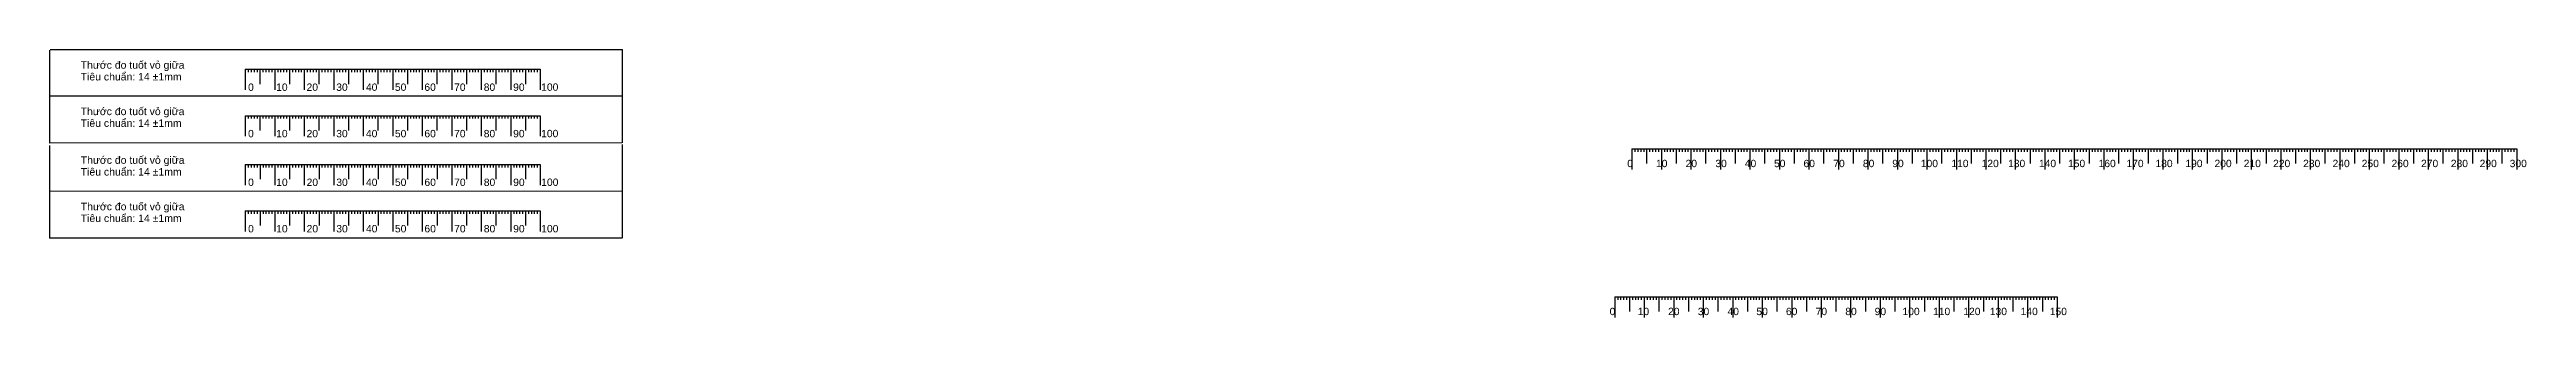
# Model space of a CAD drawing. Header units: millimetres. Extents: x 10828 to 12582, y 10200 to 11457.
# Drawn here: x 11406 to 12246, y 10200 to 10291 of the extents above; entities that cross this region are included whole.
import ezdxf

# ---------------------------------------------------------------- set-up
doc = ezdxf.new("R2010")
doc.units = ezdxf.units.MM
doc.styles.get("Standard").update_dxf_attribs({"font": 'arial.ttf'})

msp = doc.modelspace()

# ---------------------------------------------------------------- texts
at = {"color": 3}
for p in [(11416.32, 10284.84), (11416.32, 10269.09), (11416.34, 10252.57), (11416.34, 10236.82)]:
    msp.add_text('Thước đo tuốt vỏ giữa', height=2.5343, dxfattribs=at).set_placement(p)
at = {"color": 1}
for p in [(11416.32, 10280.86), (11416.32, 10265.12), (11416.34, 10248.59), (11416.34, 10232.84)]:
    msp.add_text('Tiêu chuẩn: 14 %%P1mm', height=2.5343, dxfattribs=at).set_placement(p)
for s, p in [('0', (11473.08, 10277.33)), ('10', (11482.6, 10277.33)), ('20', (11492.91, 10277.33)), ('30', (11502.97, 10277.33)), ('40', (11513.04, 10277.33)), ('50', (11522.86, 10277.33)), ('60', (11532.86, 10277.33)), ('70', (11542.93, 10277.33)), ('80', (11552.99, 10277.33)), ('90', (11562.95, 10277.33)), ('100', (11572.46, 10277.35)), ('0', (11473.08, 10261.58)), ('10', (11482.6, 10261.58)), ('20', (11492.91, 10261.58)), ('30', (11502.97, 10261.58)), ('40', (11513.04, 10261.58)), ('50', (11522.86, 10261.58)), ('60', (11532.86, 10261.58)), ('70', (11542.93, 10261.58)), ('80', (11552.99, 10261.58)), ('90', (11562.95, 10261.58)), ('100', (11572.46, 10261.6)), ('0', (11473.09, 10245.06)), ('10', (11482.62, 10245.06)), ('20', (11492.93, 10245.06)), ('30', (11502.99, 10245.06)), ('40', (11513.06, 10245.06)), ('50', (11522.87, 10245.06)), ('60', (11532.88, 10245.06)), ('70', (11542.95, 10245.06)), ('80', (11553.01, 10245.06)), ('90', (11562.97, 10245.06)), ('100', (11572.48, 10245.08)), ('0', (11473.09, 10229.31)), ('10', (11482.62, 10229.31)), ('20', (11492.93, 10229.31)), ('30', (11502.99, 10229.31)), ('40', (11513.06, 10229.31)), ('50', (11522.87, 10229.31)), ('60', (11532.88, 10229.31)), ('70', (11542.95, 10229.31)), ('80', (11553.01, 10229.31)), ('90', (11562.97, 10229.31)), ('100', (11572.48, 10229.33)), ('0', (11934.73, 10201.23)), ('10', (11944.26, 10201.23)), ('20', (11954.56, 10201.23)), ('30', (11964.63, 10201.23)), ('40', (11974.7, 10201.23)), ('50', (11984.51, 10201.23)), ('60', (11994.52, 10201.23)), ('70', (12004.59, 10201.23)), ('80', (12014.65, 10201.23)), ('90', (12024.61, 10201.23)), ('100', (12034.04, 10201.23)), ('110', (12044.4, 10201.23)), ('120', (12054.66, 10201.23)), ('130', (12063.64, 10201.23)), ('140', (12074.1, 10201.23)), ('150', (12083.97, 10201.23))]:
    msp.add_text(s, height=2.5).set_placement(p)
at = {"char_height": 2.5, "attachment_point": 1}
for s, insert in [('0', (11940.7, 10253.94)), ('10', (11950.46, 10253.94)), ('20', (11960.49, 10253.94)), ('30', (11970.6, 10253.94)), ('40', (11980.57, 10253.94)), ('50', (11990.48, 10253.94)), ('60', (12000.47, 10253.94)), ('70', (12010.58, 10253.94)), ('80', (12020.61, 10253.94)), ('90', (12030.58, 10253.94)), ('100', (12040.25, 10253.94)), ('110', (12050.61, 10253.94)), ('120', (12060.87, 10253.94)), ('130', (12069.84, 10253.94)), ('140', (12080.3, 10253.94)), ('150', (12090.17, 10253.94)), ('160', (12100.53, 10253.94)), ('170', (12109.97, 10253.94)), ('180', (12119.81, 10253.94)), ('190', (12129.95, 10253.94)), ('200', (12139.83, 10253.94)), ('210', (12149.74, 10253.94)), ('220', (12159.7, 10253.94)), ('230', (12169.88, 10253.94)), ('240', (12179.86, 10253.94)), ('250', (12189.75, 10253.94)), ('260', (12199.85, 10253.94)), ('270', (12209.87, 10253.94)), ('280', (12219.95, 10253.94)), ('290', (12229.74, 10253.94)), ('300', (12239.92, 10253.94))]:
    msp.add_mtext_dynamic_manual_height_columns(s, width=2.3531, gutter_width=12.5, heights=[0], dxfattribs=dict(at, insert=insert))

# ---------------------------------------------------------------- blocks, each defined once
blk = doc.blocks.new('*U2')
for p, q in [((-5, 3.5), (-5, -3.5)), ((-5, 3.5), (-4, 3.5)), ((-4, 3.5), (-4, 2.5)), ((-4, 3.5), (-3, 3.5)), ((-3, 3.5), (-3, 2.5)), ((-3, 3.5), (-2, 3.5)), ((-2, 3.5), (-2, 2.5)), ((-2, 3.5), (-1, 3.5)), ((-1, 3.5), (-1, 2.5)), ((-1, 3.5), (0, 3.5)), ((0, 3.5), (0, -1.5)), ((0, 3.5), (1, 3.5)), ((1, 3.5), (1, 2.5)), ((1, 3.5), (2, 3.5)), ((2, 3.5), (2, 2.5)), ((2, 3.5), (3, 3.5)), ((3, 3.5), (3, 2.5)), ((3, 3.5), (4, 3.5)), ((4, 3.5), (4, 2.5)), ((4, 3.5), (5, 3.5)), ((5, 3.5), (5, -3.5))]:
    blk.add_line(p, q)
blk = doc.blocks.new('*U3')
at = {"color": 0, "linetype": 'ByBlock', "lineweight": -2, "transparency": 16777216}
for p in [(0, 0), (10, 0), (20, 0), (30, 0), (40, 0), (50, 0), (60, 0), (70, 0), (80, 0), (90, 0), (100, 0), (110, 0), (120, 0), (130, 0), (140, 0), (150, 0), (160, 0), (170, 0), (180, 0), (190, 0), (200, 0), (210, 0), (220, 0), (230, 0), (240, 0), (250, 0), (260, 0), (270, 0), (280, 0), (290, 0)]:
    blk.add_blockref('*U2', p, dxfattribs=at)

# ---------------------------------------------------------------- linework, layer by layer
for p, q in [((11405.87, 10275.36), (11405.87, 10291.1)), ((11599.98, 10291.24), (11405.94, 10291.21)), ((11599.91, 10291.36), (11599.91, 10275.38)), ((11472.12, 10284.64), (11473.12, 10284.64)), ((11473.12, 10284.64), (11473.12, 10283.64)), ((11473.12, 10284.64), (11474.12, 10284.64)), ((11474.12, 10284.64), (11474.12, 10283.64)), ((11474.12, 10284.64), (11475.12, 10284.64)), ((11475.12, 10284.64), (11475.12, 10283.64)), ((11475.12, 10284.64), (11476.12, 10284.64)), ((11476.12, 10284.64), (11476.12, 10283.64)), ((11476.12, 10284.64), (11477.12, 10284.64)), ((11477.12, 10284.64), (11477.12, 10279.64)), ((11477.12, 10284.64), (11478.12, 10284.64)), ((11478.12, 10284.64), (11478.12, 10283.64)), ((11478.12, 10284.64), (11479.12, 10284.64)), ((11479.12, 10284.64), (11479.12, 10283.64)), ((11479.12, 10284.64), (11480.12, 10284.64)), ((11480.12, 10284.64), (11480.12, 10283.64)), ((11480.12, 10284.64), (11481.12, 10284.64)), ((11481.12, 10284.64), (11481.12, 10283.64)), ((11481.12, 10284.64), (11482.12, 10284.64)), ((11482.12, 10284.64), (11482.12, 10277.64)), ((11482.12, 10284.64), (11483.12, 10284.64)), ((11483.12, 10284.64), (11483.12, 10283.64)), ((11483.12, 10284.64), (11484.12, 10284.64)), ((11484.12, 10284.64), (11484.12, 10283.64)), ((11484.12, 10284.64), (11485.12, 10284.64)), ((11485.12, 10284.64), (11485.12, 10283.64)), ((11485.12, 10284.64), (11486.12, 10284.64)), ((11486.12, 10284.64), (11486.12, 10283.64)), ((11486.12, 10284.64), (11487.12, 10284.64)), ((11487.12, 10284.64), (11487.12, 10279.64)), ((11487.12, 10284.64), (11488.12, 10284.64)), ((11488.12, 10284.64), (11488.12, 10283.64)), ((11488.12, 10284.64), (11489.12, 10284.64)), ((11489.12, 10284.64), (11489.12, 10283.64)), ((11489.12, 10284.64), (11490.12, 10284.64)), ((11490.12, 10284.64), (11490.12, 10283.64)), ((11490.12, 10284.64), (11491.12, 10284.64)), ((11491.12, 10284.64), (11491.12, 10283.64)), ((11491.12, 10284.64), (11492.12, 10284.64)), ((11492.12, 10284.64), (11492.12, 10277.64)), ((11492.12, 10284.64), (11493.12, 10284.64)), ((11493.12, 10284.64), (11493.12, 10283.64)), ((11493.12, 10284.64), (11494.12, 10284.64)), ((11494.12, 10284.64), (11494.12, 10283.64)), ((11494.12, 10284.64), (11495.12, 10284.64)), ((11495.12, 10284.64), (11495.12, 10283.64)), ((11495.12, 10284.64), (11496.12, 10284.64)), ((11496.12, 10284.64), (11496.12, 10283.64)), ((11496.12, 10284.64), (11497.12, 10284.64)), ((11497.12, 10284.64), (11497.12, 10279.64)), ((11497.12, 10284.64), (11498.12, 10284.64)), ((11498.12, 10284.64), (11498.12, 10283.64)), ((11498.12, 10284.64), (11499.12, 10284.64)), ((11499.12, 10284.64), (11499.12, 10283.64)), ((11499.12, 10284.64), (11500.12, 10284.64)), ((11500.12, 10284.64), (11500.12, 10283.64)), ((11500.12, 10284.64), (11501.12, 10284.64)), ((11501.12, 10284.64), (11501.12, 10283.64)), ((11501.12, 10284.64), (11502.12, 10284.64)), ((11502.12, 10284.64), (11502.12, 10277.64)), ((11502.12, 10284.64), (11503.12, 10284.64)), ((11503.12, 10284.64), (11503.12, 10283.64)), ((11503.12, 10284.64), (11504.12, 10284.64)), ((11504.12, 10284.64), (11504.12, 10283.64)), ((11504.12, 10284.64), (11505.12, 10284.64)), ((11505.12, 10284.64), (11505.12, 10283.64)), ((11505.12, 10284.64), (11506.12, 10284.64)), ((11506.12, 10284.64), (11506.12, 10283.64)), ((11506.12, 10284.64), (11507.12, 10284.64)), ((11507.12, 10284.64), (11507.12, 10279.64)), ((11507.12, 10284.64), (11508.12, 10284.64)), ((11508.12, 10284.64), (11508.12, 10283.64)), ((11508.12, 10284.64), (11509.12, 10284.64)), ((11509.12, 10284.64), (11509.12, 10283.64)), ((11509.12, 10284.64), (11510.12, 10284.64)), ((11510.12, 10284.64), (11510.12, 10283.64)), ((11510.12, 10284.64), (11511.12, 10284.64)), ((11511.12, 10284.64), (11511.12, 10283.64)), ((11511.12, 10284.64), (11512.12, 10284.64)), ((11512.12, 10284.64), (11512.12, 10277.64)), ((11512.12, 10284.64), (11513.12, 10284.64)), ((11513.12, 10284.64), (11513.12, 10283.64)), ((11513.12, 10284.64), (11514.12, 10284.64)), ((11514.12, 10284.64), (11514.12, 10283.64)), ((11514.12, 10284.64), (11515.12, 10284.64)), ((11515.12, 10284.64), (11515.12, 10283.64)), ((11515.12, 10284.64), (11516.12, 10284.64)), ((11516.12, 10284.64), (11516.12, 10283.64)), ((11516.12, 10284.64), (11517.12, 10284.64)), ((11517.12, 10284.64), (11517.12, 10279.64)), ((11517.12, 10284.64), (11518.12, 10284.64)), ((11518.12, 10284.64), (11518.12, 10283.64)), ((11518.12, 10284.64), (11519.12, 10284.64)), ((11519.12, 10284.64), (11519.12, 10283.64)), ((11519.12, 10284.64), (11520.12, 10284.64)), ((11520.12, 10284.64), (11520.12, 10283.64)), ((11520.12, 10284.64), (11521.12, 10284.64)), ((11521.12, 10284.64), (11521.12, 10283.64)), ((11521.12, 10284.64), (11522.12, 10284.64)), ((11522.12, 10284.64), (11522.12, 10277.64)), ((11522.12, 10284.64), (11523.12, 10284.64)), ((11523.12, 10284.64), (11523.12, 10283.64)), ((11523.12, 10284.64), (11524.12, 10284.64)), ((11524.12, 10284.64), (11524.12, 10283.64)), ((11524.12, 10284.64), (11525.12, 10284.64)), ((11525.12, 10284.64), (11525.12, 10283.64)), ((11525.12, 10284.64), (11526.12, 10284.64)), ((11526.12, 10284.64), (11526.12, 10283.64)), ((11526.12, 10284.64), (11527.12, 10284.64)), ((11527.12, 10284.64), (11527.12, 10279.64)), ((11527.12, 10284.64), (11528.12, 10284.64)), ((11528.12, 10284.64), (11528.12, 10283.64)), ((11528.12, 10284.64), (11529.12, 10284.64)), ((11529.12, 10284.64), (11529.12, 10283.64)), ((11529.12, 10284.64), (11530.12, 10284.64)), ((11530.12, 10284.64), (11530.12, 10283.64)), ((11530.12, 10284.64), (11531.12, 10284.64)), ((11531.12, 10284.64), (11531.12, 10283.64)), ((11531.12, 10284.64), (11532.12, 10284.64)), ((11532.12, 10284.64), (11532.12, 10277.64)), ((11532.12, 10284.64), (11533.12, 10284.64)), ((11533.12, 10284.64), (11533.12, 10283.64)), ((11533.12, 10284.64), (11534.12, 10284.64)), ((11534.12, 10284.64), (11534.12, 10283.64)), ((11534.12, 10284.64), (11535.12, 10284.64)), ((11535.12, 10284.64), (11535.12, 10283.64)), ((11535.12, 10284.64), (11536.12, 10284.64)), ((11536.12, 10284.64), (11536.12, 10283.64)), ((11536.12, 10284.64), (11537.12, 10284.64)), ((11537.12, 10284.64), (11537.12, 10279.64)), ((11537.12, 10284.64), (11538.12, 10284.64)), ((11538.12, 10284.64), (11538.12, 10283.64)), ((11538.12, 10284.64), (11539.12, 10284.64)), ((11539.12, 10284.64), (11539.12, 10283.64)), ((11539.12, 10284.64), (11540.12, 10284.64)), ((11540.12, 10284.64), (11540.12, 10283.64)), ((11540.12, 10284.64), (11541.12, 10284.64)), ((11541.12, 10284.64), (11541.12, 10283.64)), ((11541.12, 10284.64), (11542.12, 10284.64)), ((11542.12, 10284.64), (11542.12, 10277.64)), ((11542.12, 10284.64), (11543.12, 10284.64)), ((11543.12, 10284.64), (11543.12, 10283.64)), ((11543.12, 10284.64), (11544.12, 10284.64)), ((11544.12, 10284.64), (11544.12, 10283.64)), ((11544.12, 10284.64), (11545.12, 10284.64)), ((11545.12, 10284.64), (11545.12, 10283.64)), ((11545.12, 10284.64), (11546.12, 10284.64)), ((11546.12, 10284.64), (11546.12, 10283.64)), ((11546.12, 10284.64), (11547.12, 10284.64)), ((11547.12, 10284.64), (11547.12, 10279.64)), ((11547.12, 10284.64), (11548.12, 10284.64)), ((11548.12, 10284.64), (11548.12, 10283.64)), ((11548.12, 10284.64), (11549.12, 10284.64)), ((11549.12, 10284.64), (11549.12, 10283.64)), ((11549.12, 10284.64), (11550.12, 10284.64)), ((11550.12, 10284.64), (11550.12, 10283.64)), ((11550.12, 10284.64), (11551.12, 10284.64)), ((11551.12, 10284.64), (11551.12, 10283.64)), ((11551.12, 10284.64), (11552.12, 10284.64)), ((11552.12, 10284.64), (11552.12, 10277.64)), ((11552.12, 10284.64), (11553.12, 10284.64)), ((11553.12, 10284.64), (11553.12, 10283.64)), ((11553.12, 10284.64), (11554.12, 10284.64)), ((11554.12, 10284.64), (11554.12, 10283.64)), ((11554.12, 10284.64), (11555.12, 10284.64)), ((11555.12, 10284.64), (11555.12, 10283.64)), ((11555.12, 10284.64), (11556.12, 10284.64)), ((11556.12, 10284.64), (11556.12, 10283.64)), ((11556.12, 10284.64), (11557.12, 10284.64)), ((11557.12, 10284.64), (11557.12, 10279.64)), ((11557.12, 10284.64), (11558.12, 10284.64)), ((11558.12, 10284.64), (11558.12, 10283.64)), ((11558.12, 10284.64), (11559.12, 10284.64)), ((11559.12, 10284.64), (11559.12, 10283.64)), ((11559.12, 10284.64), (11560.12, 10284.64)), ((11560.12, 10284.64), (11560.12, 10283.64)), ((11560.12, 10284.64), (11561.12, 10284.64)), ((11561.12, 10284.64), (11561.12, 10283.64)), ((11561.12, 10284.64), (11562.12, 10284.64)), ((11562.12, 10284.64), (11563.12, 10284.64)), ((11563.12, 10284.64), (11563.12, 10283.64)), ((11563.12, 10284.64), (11564.12, 10284.64)), ((11564.12, 10284.64), (11564.12, 10283.64)), ((11564.12, 10284.64), (11565.12, 10284.64)), ((11565.12, 10284.64), (11565.12, 10283.64)), ((11565.12, 10284.64), (11566.12, 10284.64)), ((11566.12, 10284.64), (11566.12, 10283.64)), ((11566.12, 10284.64), (11567.12, 10284.64)), ((11567.12, 10284.64), (11567.12, 10279.64)), ((11567.12, 10284.64), (11568.12, 10284.64)), ((11568.12, 10284.64), (11568.12, 10283.64)), ((11568.12, 10284.64), (11569.12, 10284.64)), ((11569.12, 10284.64), (11569.12, 10283.64)), ((11569.12, 10284.64), (11570.12, 10284.64)), ((11570.12, 10284.64), (11570.12, 10283.64)), ((11570.12, 10284.64), (11571.12, 10284.64)), ((11571.12, 10284.64), (11571.12, 10283.64)), ((11571.12, 10284.64), (11572.12, 10284.64)), ((11572.12, 10284.64), (11572.12, 10277.64)), ((11599.91, 10275.51), (11405.87, 10275.48)), ((11405.87, 10259.61), (11405.87, 10275.36)), ((11599.91, 10275.61), (11599.91, 10259.64)), ((11472.12, 10268.9), (11473.12, 10268.9)), ((11473.12, 10268.9), (11473.12, 10267.9)), ((11473.12, 10268.9), (11474.12, 10268.9)), ((11474.12, 10268.9), (11474.12, 10267.9)), ((11474.12, 10268.9), (11475.12, 10268.9)), ((11475.12, 10268.9), (11475.12, 10267.9)), ((11475.12, 10268.9), (11476.12, 10268.9)), ((11476.12, 10268.9), (11476.12, 10267.9)), ((11476.12, 10268.9), (11477.12, 10268.9)), ((11477.12, 10268.9), (11477.12, 10263.9)), ((11477.12, 10268.9), (11478.12, 10268.9)), ((11478.12, 10268.9), (11478.12, 10267.9)), ((11478.12, 10268.9), (11479.12, 10268.9)), ((11479.12, 10268.9), (11479.12, 10267.9)), ((11479.12, 10268.9), (11480.12, 10268.9)), ((11480.12, 10268.9), (11480.12, 10267.9)), ((11480.12, 10268.9), (11481.12, 10268.9)), ((11481.12, 10268.9), (11481.12, 10267.9)), ((11481.12, 10268.9), (11482.12, 10268.9)), ((11482.12, 10268.9), (11482.12, 10261.9)), ((11482.12, 10268.9), (11483.12, 10268.9)), ((11483.12, 10268.9), (11483.12, 10267.9)), ((11483.12, 10268.9), (11484.12, 10268.9)), ((11484.12, 10268.9), (11484.12, 10267.9)), ((11484.12, 10268.9), (11485.12, 10268.9)), ((11485.12, 10268.9), (11485.12, 10267.9)), ((11485.12, 10268.9), (11486.12, 10268.9)), ((11486.12, 10268.9), (11486.12, 10267.9)), ((11486.12, 10268.9), (11487.12, 10268.9)), ((11487.12, 10268.9), (11487.12, 10263.9)), ((11487.12, 10268.9), (11488.12, 10268.9)), ((11488.12, 10268.9), (11488.12, 10267.9)), ((11488.12, 10268.9), (11489.12, 10268.9)), ((11489.12, 10268.9), (11489.12, 10267.9)), ((11489.12, 10268.9), (11490.12, 10268.9)), ((11490.12, 10268.9), (11490.12, 10267.9)), ((11490.12, 10268.9), (11491.12, 10268.9)), ((11491.12, 10268.9), (11491.12, 10267.9)), ((11491.12, 10268.9), (11492.12, 10268.9)), ((11492.12, 10268.9), (11492.12, 10261.9)), ((11492.12, 10268.9), (11493.12, 10268.9)), ((11493.12, 10268.9), (11493.12, 10267.9)), ((11493.12, 10268.9), (11494.12, 10268.9)), ((11494.12, 10268.9), (11494.12, 10267.9)), ((11494.12, 10268.9), (11495.12, 10268.9)), ((11495.12, 10268.9), (11495.12, 10267.9)), ((11495.12, 10268.9), (11496.12, 10268.9)), ((11496.12, 10268.9), (11496.12, 10267.9)), ((11496.12, 10268.9), (11497.12, 10268.9)), ((11497.12, 10268.9), (11497.12, 10263.9)), ((11497.12, 10268.9), (11498.12, 10268.9)), ((11498.12, 10268.9), (11498.12, 10267.9)), ((11498.12, 10268.9), (11499.12, 10268.9)), ((11499.12, 10268.9), (11499.12, 10267.9)), ((11499.12, 10268.9), (11500.12, 10268.9)), ((11500.12, 10268.9), (11500.12, 10267.9)), ((11500.12, 10268.9), (11501.12, 10268.9)), ((11501.12, 10268.9), (11501.12, 10267.9)), ((11501.12, 10268.9), (11502.12, 10268.9)), ((11502.12, 10268.9), (11502.12, 10261.9)), ((11502.12, 10268.9), (11503.12, 10268.9)), ((11503.12, 10268.9), (11503.12, 10267.9)), ((11503.12, 10268.9), (11504.12, 10268.9)), ((11504.12, 10268.9), (11504.12, 10267.9)), ((11504.12, 10268.9), (11505.12, 10268.9)), ((11505.12, 10268.9), (11505.12, 10267.9)), ((11505.12, 10268.9), (11506.12, 10268.9)), ((11506.12, 10268.9), (11506.12, 10267.9)), ((11506.12, 10268.9), (11507.12, 10268.9)), ((11507.12, 10268.9), (11507.12, 10263.9)), ((11507.12, 10268.9), (11508.12, 10268.9)), ((11508.12, 10268.9), (11508.12, 10267.9)), ((11508.12, 10268.9), (11509.12, 10268.9)), ((11509.12, 10268.9), (11509.12, 10267.9)), ((11509.12, 10268.9), (11510.12, 10268.9)), ((11510.12, 10268.9), (11510.12, 10267.9)), ((11510.12, 10268.9), (11511.12, 10268.9)), ((11511.12, 10268.9), (11511.12, 10267.9)), ((11511.12, 10268.9), (11512.12, 10268.9)), ((11512.12, 10268.9), (11512.12, 10261.9)), ((11512.12, 10268.9), (11513.12, 10268.9)), ((11513.12, 10268.9), (11513.12, 10267.9)), ((11513.12, 10268.9), (11514.12, 10268.9)), ((11514.12, 10268.9), (11514.12, 10267.9)), ((11514.12, 10268.9), (11515.12, 10268.9)), ((11515.12, 10268.9), (11515.12, 10267.9)), ((11515.12, 10268.9), (11516.12, 10268.9)), ((11516.12, 10268.9), (11516.12, 10267.9)), ((11516.12, 10268.9), (11517.12, 10268.9)), ((11517.12, 10268.9), (11517.12, 10263.9)), ((11517.12, 10268.9), (11518.12, 10268.9)), ((11518.12, 10268.9), (11518.12, 10267.9)), ((11518.12, 10268.9), (11519.12, 10268.9)), ((11519.12, 10268.9), (11519.12, 10267.9)), ((11519.12, 10268.9), (11520.12, 10268.9)), ((11520.12, 10268.9), (11520.12, 10267.9)), ((11520.12, 10268.9), (11521.12, 10268.9)), ((11521.12, 10268.9), (11521.12, 10267.9)), ((11521.12, 10268.9), (11522.12, 10268.9)), ((11522.12, 10268.9), (11522.12, 10261.9)), ((11522.12, 10268.9), (11523.12, 10268.9)), ((11523.12, 10268.9), (11523.12, 10267.9)), ((11523.12, 10268.9), (11524.12, 10268.9)), ((11524.12, 10268.9), (11524.12, 10267.9)), ((11524.12, 10268.9), (11525.12, 10268.9)), ((11525.12, 10268.9), (11525.12, 10267.9)), ((11525.12, 10268.9), (11526.12, 10268.9)), ((11526.12, 10268.9), (11526.12, 10267.9)), ((11526.12, 10268.9), (11527.12, 10268.9)), ((11527.12, 10268.9), (11527.12, 10263.9)), ((11527.12, 10268.9), (11528.12, 10268.9)), ((11528.12, 10268.9), (11528.12, 10267.9)), ((11528.12, 10268.9), (11529.12, 10268.9)), ((11529.12, 10268.9), (11529.12, 10267.9)), ((11529.12, 10268.9), (11530.12, 10268.9)), ((11530.12, 10268.9), (11530.12, 10267.9)), ((11530.12, 10268.9), (11531.12, 10268.9)), ((11531.12, 10268.9), (11531.12, 10267.9)), ((11531.12, 10268.9), (11532.12, 10268.9)), ((11532.12, 10268.9), (11532.12, 10261.9)), ((11532.12, 10268.9), (11533.12, 10268.9)), ((11533.12, 10268.9), (11533.12, 10267.9)), ((11533.12, 10268.9), (11534.12, 10268.9)), ((11534.12, 10268.9), (11534.12, 10267.9)), ((11534.12, 10268.9), (11535.12, 10268.9)), ((11535.12, 10268.9), (11535.12, 10267.9)), ((11535.12, 10268.9), (11536.12, 10268.9)), ((11536.12, 10268.9), (11536.12, 10267.9)), ((11536.12, 10268.9), (11537.12, 10268.9)), ((11537.12, 10268.9), (11537.12, 10263.9)), ((11537.12, 10268.9), (11538.12, 10268.9)), ((11538.12, 10268.9), (11538.12, 10267.9)), ((11538.12, 10268.9), (11539.12, 10268.9)), ((11539.12, 10268.9), (11539.12, 10267.9)), ((11539.12, 10268.9), (11540.12, 10268.9)), ((11540.12, 10268.9), (11540.12, 10267.9)), ((11540.12, 10268.9), (11541.12, 10268.9)), ((11541.12, 10268.9), (11541.12, 10267.9)), ((11541.12, 10268.9), (11542.12, 10268.9)), ((11542.12, 10268.9), (11542.12, 10261.9)), ((11542.12, 10268.9), (11543.12, 10268.9)), ((11543.12, 10268.9), (11543.12, 10267.9)), ((11543.12, 10268.9), (11544.12, 10268.9)), ((11544.12, 10268.9), (11544.12, 10267.9)), ((11544.12, 10268.9), (11545.12, 10268.9)), ((11545.12, 10268.9), (11545.12, 10267.9)), ((11545.12, 10268.9), (11546.12, 10268.9)), ((11546.12, 10268.9), (11546.12, 10267.9)), ((11546.12, 10268.9), (11547.12, 10268.9)), ((11547.12, 10268.9), (11547.12, 10263.9)), ((11547.12, 10268.9), (11548.12, 10268.9)), ((11548.12, 10268.9), (11548.12, 10267.9)), ((11548.12, 10268.9), (11549.12, 10268.9)), ((11549.12, 10268.9), (11549.12, 10267.9)), ((11549.12, 10268.9), (11550.12, 10268.9)), ((11550.12, 10268.9), (11550.12, 10267.9)), ((11550.12, 10268.9), (11551.12, 10268.9)), ((11551.12, 10268.9), (11551.12, 10267.9)), ((11551.12, 10268.9), (11552.12, 10268.9)), ((11552.12, 10268.9), (11552.12, 10261.9)), ((11552.12, 10268.9), (11553.12, 10268.9)), ((11553.12, 10268.9), (11553.12, 10267.9)), ((11553.12, 10268.9), (11554.12, 10268.9)), ((11554.12, 10268.9), (11554.12, 10267.9)), ((11554.12, 10268.9), (11555.12, 10268.9)), ((11555.12, 10268.9), (11555.12, 10267.9)), ((11555.12, 10268.9), (11556.12, 10268.9)), ((11556.12, 10268.9), (11556.12, 10267.9)), ((11556.12, 10268.9), (11557.12, 10268.9)), ((11557.12, 10268.9), (11557.12, 10263.9)), ((11557.12, 10268.9), (11558.12, 10268.9)), ((11558.12, 10268.9), (11558.12, 10267.9)), ((11558.12, 10268.9), (11559.12, 10268.9)), ((11559.12, 10268.9), (11559.12, 10267.9)), ((11559.12, 10268.9), (11560.12, 10268.9)), ((11560.12, 10268.9), (11560.12, 10267.9)), ((11560.12, 10268.9), (11561.12, 10268.9)), ((11561.12, 10268.9), (11561.12, 10267.9)), ((11561.12, 10268.9), (11562.12, 10268.9)), ((11562.12, 10268.9), (11563.12, 10268.9)), ((11563.12, 10268.9), (11563.12, 10267.9)), ((11563.12, 10268.9), (11564.12, 10268.9)), ((11564.12, 10268.9), (11564.12, 10267.9)), ((11564.12, 10268.9), (11565.12, 10268.9)), ((11565.12, 10268.9), (11565.12, 10267.9)), ((11565.12, 10268.9), (11566.12, 10268.9)), ((11566.12, 10268.9), (11566.12, 10267.9)), ((11566.12, 10268.9), (11567.12, 10268.9)), ((11567.12, 10268.9), (11567.12, 10263.9)), ((11567.12, 10268.9), (11568.12, 10268.9)), ((11568.12, 10268.9), (11568.12, 10267.9)), ((11568.12, 10268.9), (11569.12, 10268.9)), ((11569.12, 10268.9), (11569.12, 10267.9)), ((11569.12, 10268.9), (11570.12, 10268.9)), ((11570.12, 10268.9), (11570.12, 10267.9)), ((11570.12, 10268.9), (11571.12, 10268.9)), ((11571.12, 10268.9), (11571.12, 10267.9)), ((11571.12, 10268.9), (11572.12, 10268.9)), ((11572.12, 10268.9), (11572.12, 10261.9)), ((11599.8, 10259.65), (11405.76, 10259.63)), ((11405.88, 10243.08), (11405.88, 10258.83)), ((11599.93, 10259.08), (11599.93, 10243.11)), ((11472.14, 10252.37), (11473.14, 10252.37)), ((11473.14, 10252.37), (11473.14, 10251.37)), ((11473.14, 10252.37), (11474.14, 10252.37)), ((11474.14, 10252.37), (11474.14, 10251.37)), ((11474.14, 10252.37), (11475.14, 10252.37)), ((11475.14, 10252.37), (11475.14, 10251.37)), ((11475.14, 10252.37), (11476.14, 10252.37)), ((11476.14, 10252.37), (11476.14, 10251.37)), ((11476.14, 10252.37), (11477.14, 10252.37)), ((11477.14, 10252.37), (11477.14, 10247.37)), ((11477.14, 10252.37), (11478.14, 10252.37)), ((11478.14, 10252.37), (11478.14, 10251.37)), ((11478.14, 10252.37), (11479.14, 10252.37)), ((11479.14, 10252.37), (11479.14, 10251.37)), ((11479.14, 10252.37), (11480.14, 10252.37)), ((11480.14, 10252.37), (11480.14, 10251.37)), ((11480.14, 10252.37), (11481.14, 10252.37)), ((11481.14, 10252.37), (11481.14, 10251.37)), ((11481.14, 10252.37), (11482.14, 10252.37)), ((11482.14, 10252.37), (11482.14, 10245.37)), ((11482.14, 10252.37), (11483.14, 10252.37)), ((11483.14, 10252.37), (11483.14, 10251.37)), ((11483.14, 10252.37), (11484.14, 10252.37)), ((11484.14, 10252.37), (11484.14, 10251.37)), ((11484.14, 10252.37), (11485.14, 10252.37)), ((11485.14, 10252.37), (11485.14, 10251.37)), ((11485.14, 10252.37), (11486.14, 10252.37)), ((11486.14, 10252.37), (11486.14, 10251.37)), ((11486.14, 10252.37), (11487.14, 10252.37)), ((11487.14, 10252.37), (11487.14, 10247.37)), ((11487.14, 10252.37), (11488.14, 10252.37)), ((11488.14, 10252.37), (11488.14, 10251.37)), ((11488.14, 10252.37), (11489.14, 10252.37)), ((11489.14, 10252.37), (11489.14, 10251.37)), ((11489.14, 10252.37), (11490.14, 10252.37)), ((11490.14, 10252.37), (11490.14, 10251.37)), ((11490.14, 10252.37), (11491.14, 10252.37)), ((11491.14, 10252.37), (11491.14, 10251.37)), ((11491.14, 10252.37), (11492.14, 10252.37)), ((11492.14, 10252.37), (11492.14, 10245.37)), ((11492.14, 10252.37), (11493.14, 10252.37)), ((11493.14, 10252.37), (11493.14, 10251.37)), ((11493.14, 10252.37), (11494.14, 10252.37)), ((11494.14, 10252.37), (11494.14, 10251.37)), ((11494.14, 10252.37), (11495.14, 10252.37)), ((11495.14, 10252.37), (11495.14, 10251.37)), ((11495.14, 10252.37), (11496.14, 10252.37)), ((11496.14, 10252.37), (11496.14, 10251.37)), ((11496.14, 10252.37), (11497.14, 10252.37)), ((11497.14, 10252.37), (11497.14, 10247.37)), ((11497.14, 10252.37), (11498.14, 10252.37)), ((11498.14, 10252.37), (11498.14, 10251.37)), ((11498.14, 10252.37), (11499.14, 10252.37)), ((11499.14, 10252.37), (11499.14, 10251.37)), ((11499.14, 10252.37), (11500.14, 10252.37)), ((11500.14, 10252.37), (11500.14, 10251.37)), ((11500.14, 10252.37), (11501.14, 10252.37)), ((11501.14, 10252.37), (11501.14, 10251.37)), ((11501.14, 10252.37), (11502.14, 10252.37)), ((11502.14, 10252.37), (11502.14, 10245.37)), ((11502.14, 10252.37), (11503.14, 10252.37)), ((11503.14, 10252.37), (11503.14, 10251.37)), ((11503.14, 10252.37), (11504.14, 10252.37)), ((11504.14, 10252.37), (11504.14, 10251.37)), ((11504.14, 10252.37), (11505.14, 10252.37)), ((11505.14, 10252.37), (11505.14, 10251.37)), ((11505.14, 10252.37), (11506.14, 10252.37)), ((11506.14, 10252.37), (11506.14, 10251.37)), ((11506.14, 10252.37), (11507.14, 10252.37)), ((11507.14, 10252.37), (11507.14, 10247.37)), ((11507.14, 10252.37), (11508.14, 10252.37)), ((11508.14, 10252.37), (11508.14, 10251.37)), ((11508.14, 10252.37), (11509.14, 10252.37)), ((11509.14, 10252.37), (11509.14, 10251.37)), ((11509.14, 10252.37), (11510.14, 10252.37)), ((11510.14, 10252.37), (11510.14, 10251.37)), ((11510.14, 10252.37), (11511.14, 10252.37)), ((11511.14, 10252.37), (11511.14, 10251.37)), ((11511.14, 10252.37), (11512.14, 10252.37)), ((11512.14, 10252.37), (11512.14, 10245.37)), ((11512.14, 10252.37), (11513.14, 10252.37)), ((11513.14, 10252.37), (11513.14, 10251.37)), ((11513.14, 10252.37), (11514.14, 10252.37)), ((11514.14, 10252.37), (11514.14, 10251.37)), ((11514.14, 10252.37), (11515.14, 10252.37)), ((11515.14, 10252.37), (11515.14, 10251.37)), ((11515.14, 10252.37), (11516.14, 10252.37)), ((11516.14, 10252.37), (11516.14, 10251.37)), ((11516.14, 10252.37), (11517.14, 10252.37)), ((11517.14, 10252.37), (11517.14, 10247.37)), ((11517.14, 10252.37), (11518.14, 10252.37)), ((11518.14, 10252.37), (11518.14, 10251.37)), ((11518.14, 10252.37), (11519.14, 10252.37)), ((11519.14, 10252.37), (11519.14, 10251.37)), ((11519.14, 10252.37), (11520.14, 10252.37)), ((11520.14, 10252.37), (11520.14, 10251.37)), ((11520.14, 10252.37), (11521.14, 10252.37)), ((11521.14, 10252.37), (11521.14, 10251.37)), ((11521.14, 10252.37), (11522.14, 10252.37)), ((11522.14, 10252.37), (11522.14, 10245.37)), ((11522.14, 10252.37), (11523.14, 10252.37)), ((11523.14, 10252.37), (11523.14, 10251.37)), ((11523.14, 10252.37), (11524.14, 10252.37)), ((11524.14, 10252.37), (11524.14, 10251.37)), ((11524.14, 10252.37), (11525.14, 10252.37)), ((11525.14, 10252.37), (11525.14, 10251.37)), ((11525.14, 10252.37), (11526.14, 10252.37)), ((11526.14, 10252.37), (11526.14, 10251.37)), ((11526.14, 10252.37), (11527.14, 10252.37)), ((11527.14, 10252.37), (11527.14, 10247.37)), ((11527.14, 10252.37), (11528.14, 10252.37)), ((11528.14, 10252.37), (11528.14, 10251.37)), ((11528.14, 10252.37), (11529.14, 10252.37)), ((11529.14, 10252.37), (11529.14, 10251.37)), ((11529.14, 10252.37), (11530.14, 10252.37)), ((11530.14, 10252.37), (11530.14, 10251.37)), ((11530.14, 10252.37), (11531.14, 10252.37)), ((11531.14, 10252.37), (11531.14, 10251.37)), ((11531.14, 10252.37), (11532.14, 10252.37)), ((11532.14, 10252.37), (11532.14, 10245.37)), ((11532.14, 10252.37), (11533.14, 10252.37)), ((11533.14, 10252.37), (11533.14, 10251.37)), ((11533.14, 10252.37), (11534.14, 10252.37)), ((11534.14, 10252.37), (11534.14, 10251.37)), ((11534.14, 10252.37), (11535.14, 10252.37)), ((11535.14, 10252.37), (11535.14, 10251.37)), ((11535.14, 10252.37), (11536.14, 10252.37)), ((11536.14, 10252.37), (11536.14, 10251.37)), ((11536.14, 10252.37), (11537.14, 10252.37)), ((11537.14, 10252.37), (11537.14, 10247.37)), ((11537.14, 10252.37), (11538.14, 10252.37)), ((11538.14, 10252.37), (11538.14, 10251.37)), ((11538.14, 10252.37), (11539.14, 10252.37)), ((11539.14, 10252.37), (11539.14, 10251.37)), ((11539.14, 10252.37), (11540.14, 10252.37)), ((11540.14, 10252.37), (11540.14, 10251.37)), ((11540.14, 10252.37), (11541.14, 10252.37)), ((11541.14, 10252.37), (11541.14, 10251.37)), ((11541.14, 10252.37), (11542.14, 10252.37)), ((11542.14, 10252.37), (11542.14, 10245.37)), ((11542.14, 10252.37), (11543.14, 10252.37)), ((11543.14, 10252.37), (11543.14, 10251.37)), ((11543.14, 10252.37), (11544.14, 10252.37)), ((11544.14, 10252.37), (11544.14, 10251.37)), ((11544.14, 10252.37), (11545.14, 10252.37)), ((11545.14, 10252.37), (11545.14, 10251.37)), ((11545.14, 10252.37), (11546.14, 10252.37)), ((11546.14, 10252.37), (11546.14, 10251.37)), ((11546.14, 10252.37), (11547.14, 10252.37)), ((11547.14, 10252.37), (11547.14, 10247.37)), ((11547.14, 10252.37), (11548.14, 10252.37)), ((11548.14, 10252.37), (11548.14, 10251.37)), ((11548.14, 10252.37), (11549.14, 10252.37)), ((11549.14, 10252.37), (11549.14, 10251.37)), ((11549.14, 10252.37), (11550.14, 10252.37)), ((11550.14, 10252.37), (11550.14, 10251.37)), ((11550.14, 10252.37), (11551.14, 10252.37)), ((11551.14, 10252.37), (11551.14, 10251.37)), ((11551.14, 10252.37), (11552.14, 10252.37)), ((11552.14, 10252.37), (11552.14, 10245.37)), ((11552.14, 10252.37), (11553.14, 10252.37)), ((11553.14, 10252.37), (11553.14, 10251.37)), ((11553.14, 10252.37), (11554.14, 10252.37)), ((11554.14, 10252.37), (11554.14, 10251.37)), ((11554.14, 10252.37), (11555.14, 10252.37)), ((11555.14, 10252.37), (11555.14, 10251.37)), ((11555.14, 10252.37), (11556.14, 10252.37)), ((11556.14, 10252.37), (11556.14, 10251.37)), ((11556.14, 10252.37), (11557.14, 10252.37)), ((11557.14, 10252.37), (11557.14, 10247.37)), ((11557.14, 10252.37), (11558.14, 10252.37)), ((11558.14, 10252.37), (11558.14, 10251.37)), ((11558.14, 10252.37), (11559.14, 10252.37)), ((11559.14, 10252.37), (11559.14, 10251.37)), ((11559.14, 10252.37), (11560.14, 10252.37)), ((11560.14, 10252.37), (11560.14, 10251.37)), ((11560.14, 10252.37), (11561.14, 10252.37)), ((11561.14, 10252.37), (11561.14, 10251.37)), ((11561.14, 10252.37), (11562.14, 10252.37)), ((11562.14, 10252.37), (11563.14, 10252.37)), ((11563.14, 10252.37), (11563.14, 10251.37)), ((11563.14, 10252.37), (11564.14, 10252.37)), ((11564.14, 10252.37), (11564.14, 10251.37)), ((11564.14, 10252.37), (11565.14, 10252.37)), ((11565.14, 10252.37), (11565.14, 10251.37)), ((11565.14, 10252.37), (11566.14, 10252.37)), ((11566.14, 10252.37), (11566.14, 10251.37)), ((11566.14, 10252.37), (11567.14, 10252.37)), ((11567.14, 10252.37), (11567.14, 10247.37)), ((11567.14, 10252.37), (11568.14, 10252.37)), ((11568.14, 10252.37), (11568.14, 10251.37)), ((11568.14, 10252.37), (11569.14, 10252.37)), ((11569.14, 10252.37), (11569.14, 10251.37)), ((11569.14, 10252.37), (11570.14, 10252.37)), ((11570.14, 10252.37), (11570.14, 10251.37)), ((11570.14, 10252.37), (11571.14, 10252.37)), ((11571.14, 10252.37), (11571.14, 10251.37)), ((11571.14, 10252.37), (11572.14, 10252.37)), ((11572.14, 10252.37), (11572.14, 10245.37)), ((11599.93, 10243.24), (11405.88, 10243.21)), ((11405.88, 10227.33), (11405.88, 10243.08)), ((11599.93, 10243.34), (11599.93, 10227.36)), ((11472.14, 10236.62), (11473.14, 10236.62)), ((11473.14, 10236.62), (11473.14, 10235.62)), ((11473.14, 10236.62), (11474.14, 10236.62)), ((11474.14, 10236.62), (11474.14, 10235.62)), ((11474.14, 10236.62), (11475.14, 10236.62)), ((11475.14, 10236.62), (11475.14, 10235.62)), ((11475.14, 10236.62), (11476.14, 10236.62)), ((11476.14, 10236.62), (11476.14, 10235.62)), ((11476.14, 10236.62), (11477.14, 10236.62)), ((11477.14, 10236.62), (11477.14, 10231.62)), ((11477.14, 10236.62), (11478.14, 10236.62)), ((11478.14, 10236.62), (11478.14, 10235.62)), ((11478.14, 10236.62), (11479.14, 10236.62)), ((11479.14, 10236.62), (11479.14, 10235.62)), ((11479.14, 10236.62), (11480.14, 10236.62)), ((11480.14, 10236.62), (11480.14, 10235.62)), ((11480.14, 10236.62), (11481.14, 10236.62)), ((11481.14, 10236.62), (11481.14, 10235.62)), ((11481.14, 10236.62), (11482.14, 10236.62)), ((11482.14, 10236.62), (11482.14, 10229.62)), ((11482.14, 10236.62), (11483.14, 10236.62)), ((11483.14, 10236.62), (11483.14, 10235.62)), ((11483.14, 10236.62), (11484.14, 10236.62)), ((11484.14, 10236.62), (11484.14, 10235.62)), ((11484.14, 10236.62), (11485.14, 10236.62)), ((11485.14, 10236.62), (11485.14, 10235.62)), ((11485.14, 10236.62), (11486.14, 10236.62)), ((11486.14, 10236.62), (11486.14, 10235.62)), ((11486.14, 10236.62), (11487.14, 10236.62)), ((11487.14, 10236.62), (11487.14, 10231.62)), ((11487.14, 10236.62), (11488.14, 10236.62)), ((11488.14, 10236.62), (11488.14, 10235.62)), ((11488.14, 10236.62), (11489.14, 10236.62)), ((11489.14, 10236.62), (11489.14, 10235.62)), ((11489.14, 10236.62), (11490.14, 10236.62)), ((11490.14, 10236.62), (11490.14, 10235.62)), ((11490.14, 10236.62), (11491.14, 10236.62)), ((11491.14, 10236.62), (11491.14, 10235.62)), ((11491.14, 10236.62), (11492.14, 10236.62)), ((11492.14, 10236.62), (11492.14, 10229.62)), ((11492.14, 10236.62), (11493.14, 10236.62)), ((11493.14, 10236.62), (11493.14, 10235.62)), ((11493.14, 10236.62), (11494.14, 10236.62)), ((11494.14, 10236.62), (11494.14, 10235.62)), ((11494.14, 10236.62), (11495.14, 10236.62)), ((11495.14, 10236.62), (11495.14, 10235.62)), ((11495.14, 10236.62), (11496.14, 10236.62)), ((11496.14, 10236.62), (11496.14, 10235.62)), ((11496.14, 10236.62), (11497.14, 10236.62)), ((11497.14, 10236.62), (11497.14, 10231.62)), ((11497.14, 10236.62), (11498.14, 10236.62)), ((11498.14, 10236.62), (11498.14, 10235.62)), ((11498.14, 10236.62), (11499.14, 10236.62)), ((11499.14, 10236.62), (11499.14, 10235.62)), ((11499.14, 10236.62), (11500.14, 10236.62)), ((11500.14, 10236.62), (11500.14, 10235.62)), ((11500.14, 10236.62), (11501.14, 10236.62)), ((11501.14, 10236.62), (11501.14, 10235.62)), ((11501.14, 10236.62), (11502.14, 10236.62)), ((11502.14, 10236.62), (11502.14, 10229.62)), ((11502.14, 10236.62), (11503.14, 10236.62)), ((11503.14, 10236.62), (11503.14, 10235.62)), ((11503.14, 10236.62), (11504.14, 10236.62)), ((11504.14, 10236.62), (11504.14, 10235.62)), ((11504.14, 10236.62), (11505.14, 10236.62)), ((11505.14, 10236.62), (11505.14, 10235.62)), ((11505.14, 10236.62), (11506.14, 10236.62)), ((11506.14, 10236.62), (11506.14, 10235.62)), ((11506.14, 10236.62), (11507.14, 10236.62)), ((11507.14, 10236.62), (11507.14, 10231.62)), ((11507.14, 10236.62), (11508.14, 10236.62)), ((11508.14, 10236.62), (11508.14, 10235.62)), ((11508.14, 10236.62), (11509.14, 10236.62)), ((11509.14, 10236.62), (11509.14, 10235.62)), ((11509.14, 10236.62), (11510.14, 10236.62)), ((11510.14, 10236.62), (11510.14, 10235.62)), ((11510.14, 10236.62), (11511.14, 10236.62)), ((11511.14, 10236.62), (11511.14, 10235.62)), ((11511.14, 10236.62), (11512.14, 10236.62)), ((11512.14, 10236.62), (11512.14, 10229.62)), ((11512.14, 10236.62), (11513.14, 10236.62)), ((11513.14, 10236.62), (11513.14, 10235.62)), ((11513.14, 10236.62), (11514.14, 10236.62)), ((11514.14, 10236.62), (11514.14, 10235.62)), ((11514.14, 10236.62), (11515.14, 10236.62)), ((11515.14, 10236.62), (11515.14, 10235.62)), ((11515.14, 10236.62), (11516.14, 10236.62)), ((11516.14, 10236.62), (11516.14, 10235.62)), ((11516.14, 10236.62), (11517.14, 10236.62)), ((11517.14, 10236.62), (11517.14, 10231.62)), ((11517.14, 10236.62), (11518.14, 10236.62)), ((11518.14, 10236.62), (11518.14, 10235.62)), ((11518.14, 10236.62), (11519.14, 10236.62)), ((11519.14, 10236.62), (11519.14, 10235.62)), ((11519.14, 10236.62), (11520.14, 10236.62)), ((11520.14, 10236.62), (11520.14, 10235.62)), ((11520.14, 10236.62), (11521.14, 10236.62)), ((11521.14, 10236.62), (11521.14, 10235.62)), ((11521.14, 10236.62), (11522.14, 10236.62)), ((11522.14, 10236.62), (11522.14, 10229.62)), ((11522.14, 10236.62), (11523.14, 10236.62)), ((11523.14, 10236.62), (11523.14, 10235.62)), ((11523.14, 10236.62), (11524.14, 10236.62)), ((11524.14, 10236.62), (11524.14, 10235.62)), ((11524.14, 10236.62), (11525.14, 10236.62)), ((11525.14, 10236.62), (11525.14, 10235.62)), ((11525.14, 10236.62), (11526.14, 10236.62)), ((11526.14, 10236.62), (11526.14, 10235.62)), ((11526.14, 10236.62), (11527.14, 10236.62)), ((11527.14, 10236.62), (11527.14, 10231.62)), ((11527.14, 10236.62), (11528.14, 10236.62)), ((11528.14, 10236.62), (11528.14, 10235.62)), ((11528.14, 10236.62), (11529.14, 10236.62)), ((11529.14, 10236.62), (11529.14, 10235.62)), ((11529.14, 10236.62), (11530.14, 10236.62)), ((11530.14, 10236.62), (11530.14, 10235.62)), ((11530.14, 10236.62), (11531.14, 10236.62)), ((11531.14, 10236.62), (11531.14, 10235.62)), ((11531.14, 10236.62), (11532.14, 10236.62)), ((11532.14, 10236.62), (11532.14, 10229.62)), ((11532.14, 10236.62), (11533.14, 10236.62)), ((11533.14, 10236.62), (11533.14, 10235.62)), ((11533.14, 10236.62), (11534.14, 10236.62)), ((11534.14, 10236.62), (11534.14, 10235.62)), ((11534.14, 10236.62), (11535.14, 10236.62)), ((11535.14, 10236.62), (11535.14, 10235.62)), ((11535.14, 10236.62), (11536.14, 10236.62)), ((11536.14, 10236.62), (11536.14, 10235.62)), ((11536.14, 10236.62), (11537.14, 10236.62)), ((11537.14, 10236.62), (11537.14, 10231.62)), ((11537.14, 10236.62), (11538.14, 10236.62)), ((11538.14, 10236.62), (11538.14, 10235.62)), ((11538.14, 10236.62), (11539.14, 10236.62)), ((11539.14, 10236.62), (11539.14, 10235.62)), ((11539.14, 10236.62), (11540.14, 10236.62)), ((11540.14, 10236.62), (11540.14, 10235.62)), ((11540.14, 10236.62), (11541.14, 10236.62)), ((11541.14, 10236.62), (11541.14, 10235.62)), ((11541.14, 10236.62), (11542.14, 10236.62)), ((11542.14, 10236.62), (11542.14, 10229.62)), ((11542.14, 10236.62), (11543.14, 10236.62)), ((11543.14, 10236.62), (11543.14, 10235.62)), ((11543.14, 10236.62), (11544.14, 10236.62)), ((11544.14, 10236.62), (11544.14, 10235.62)), ((11544.14, 10236.62), (11545.14, 10236.62)), ((11545.14, 10236.62), (11545.14, 10235.62)), ((11545.14, 10236.62), (11546.14, 10236.62)), ((11546.14, 10236.62), (11546.14, 10235.62)), ((11546.14, 10236.62), (11547.14, 10236.62)), ((11547.14, 10236.62), (11547.14, 10231.62)), ((11547.14, 10236.62), (11548.14, 10236.62)), ((11548.14, 10236.62), (11548.14, 10235.62)), ((11548.14, 10236.62), (11549.14, 10236.62)), ((11549.14, 10236.62), (11549.14, 10235.62)), ((11549.14, 10236.62), (11550.14, 10236.62)), ((11550.14, 10236.62), (11550.14, 10235.62)), ((11550.14, 10236.62), (11551.14, 10236.62)), ((11551.14, 10236.62), (11551.14, 10235.62)), ((11551.14, 10236.62), (11552.14, 10236.62)), ((11552.14, 10236.62), (11552.14, 10229.62)), ((11552.14, 10236.62), (11553.14, 10236.62)), ((11553.14, 10236.62), (11553.14, 10235.62)), ((11553.14, 10236.62), (11554.14, 10236.62)), ((11554.14, 10236.62), (11554.14, 10235.62)), ((11554.14, 10236.62), (11555.14, 10236.62)), ((11555.14, 10236.62), (11555.14, 10235.62)), ((11555.14, 10236.62), (11556.14, 10236.62)), ((11556.14, 10236.62), (11556.14, 10235.62)), ((11556.14, 10236.62), (11557.14, 10236.62)), ((11557.14, 10236.62), (11557.14, 10231.62)), ((11557.14, 10236.62), (11558.14, 10236.62)), ((11558.14, 10236.62), (11558.14, 10235.62)), ((11558.14, 10236.62), (11559.14, 10236.62)), ((11559.14, 10236.62), (11559.14, 10235.62)), ((11559.14, 10236.62), (11560.14, 10236.62)), ((11560.14, 10236.62), (11560.14, 10235.62)), ((11560.14, 10236.62), (11561.14, 10236.62)), ((11561.14, 10236.62), (11561.14, 10235.62)), ((11561.14, 10236.62), (11562.14, 10236.62)), ((11562.14, 10236.62), (11563.14, 10236.62)), ((11563.14, 10236.62), (11563.14, 10235.62)), ((11563.14, 10236.62), (11564.14, 10236.62)), ((11564.14, 10236.62), (11564.14, 10235.62)), ((11564.14, 10236.62), (11565.14, 10236.62)), ((11565.14, 10236.62), (11565.14, 10235.62)), ((11565.14, 10236.62), (11566.14, 10236.62)), ((11566.14, 10236.62), (11566.14, 10235.62)), ((11566.14, 10236.62), (11567.14, 10236.62)), ((11567.14, 10236.62), (11567.14, 10231.62)), ((11567.14, 10236.62), (11568.14, 10236.62)), ((11568.14, 10236.62), (11568.14, 10235.62)), ((11568.14, 10236.62), (11569.14, 10236.62)), ((11569.14, 10236.62), (11569.14, 10235.62)), ((11569.14, 10236.62), (11570.14, 10236.62)), ((11570.14, 10236.62), (11570.14, 10235.62)), ((11570.14, 10236.62), (11571.14, 10236.62)), ((11571.14, 10236.62), (11571.14, 10235.62)), ((11571.14, 10236.62), (11572.14, 10236.62)), ((11572.14, 10236.62), (11572.14, 10229.62)), ((11599.82, 10227.38), (11405.78, 10227.35)), ((11936.47, 10207.43), (11936.47, 10200.43)), ((11936.47, 10207.43), (11937.47, 10207.43)), ((11937.47, 10207.43), (11937.47, 10206.43)), ((11937.47, 10207.43), (11938.47, 10207.43)), ((11938.47, 10207.43), (11938.47, 10206.43)), ((11938.47, 10207.43), (11939.47, 10207.43)), ((11939.47, 10207.43), (11939.47, 10206.43)), ((11939.47, 10207.43), (11940.47, 10207.43)), ((11940.47, 10207.43), (11940.47, 10206.43)), ((11940.47, 10207.43), (11941.47, 10207.43)), ((11941.47, 10207.43), (11941.47, 10202.43)), ((11941.47, 10207.43), (11942.47, 10207.43)), ((11942.47, 10207.43), (11942.47, 10206.43)), ((11942.47, 10207.43), (11943.47, 10207.43)), ((11943.47, 10207.43), (11943.47, 10206.43)), ((11943.47, 10207.43), (11944.47, 10207.43)), ((11944.47, 10207.43), (11944.47, 10206.43)), ((11944.47, 10207.43), (11945.47, 10207.43)), ((11945.47, 10207.43), (11945.47, 10206.43)), ((11945.47, 10207.43), (11946.47, 10207.43)), ((11946.47, 10207.43), (11946.47, 10200.43)), ((11946.47, 10207.43), (11946.47, 10200.43)), ((11946.47, 10207.43), (11947.47, 10207.43)), ((11947.47, 10207.43), (11947.47, 10206.43)), ((11947.47, 10207.43), (11948.47, 10207.43)), ((11948.47, 10207.43), (11948.47, 10206.43)), ((11948.47, 10207.43), (11949.47, 10207.43)), ((11949.47, 10207.43), (11949.47, 10206.43)), ((11949.47, 10207.43), (11950.47, 10207.43)), ((11950.47, 10207.43), (11950.47, 10206.43)), ((11950.47, 10207.43), (11951.47, 10207.43)), ((11951.47, 10207.43), (11951.47, 10202.43)), ((11951.47, 10207.43), (11952.47, 10207.43)), ((11952.47, 10207.43), (11952.47, 10206.43)), ((11952.47, 10207.43), (11953.47, 10207.43)), ((11953.47, 10207.43), (11953.47, 10206.43)), ((11953.47, 10207.43), (11954.47, 10207.43)), ((11954.47, 10207.43), (11954.47, 10206.43)), ((11954.47, 10207.43), (11955.47, 10207.43)), ((11955.47, 10207.43), (11955.47, 10206.43)), ((11955.47, 10207.43), (11956.47, 10207.43)), ((11956.47, 10207.43), (11956.47, 10200.43)), ((11956.47, 10207.43), (11956.47, 10200.43)), ((11956.47, 10207.43), (11957.47, 10207.43)), ((11957.47, 10207.43), (11957.47, 10206.43)), ((11957.47, 10207.43), (11958.47, 10207.43)), ((11958.47, 10207.43), (11958.47, 10206.43)), ((11958.47, 10207.43), (11959.47, 10207.43)), ((11959.47, 10207.43), (11959.47, 10206.43)), ((11959.47, 10207.43), (11960.47, 10207.43)), ((11960.47, 10207.43), (11960.47, 10206.43)), ((11960.47, 10207.43), (11961.47, 10207.43)), ((11961.47, 10207.43), (11961.47, 10202.43)), ((11961.47, 10207.43), (11962.47, 10207.43)), ((11962.47, 10207.43), (11962.47, 10206.43)), ((11962.47, 10207.43), (11963.47, 10207.43)), ((11963.47, 10207.43), (11963.47, 10206.43)), ((11963.47, 10207.43), (11964.47, 10207.43)), ((11964.47, 10207.43), (11964.47, 10206.43)), ((11964.47, 10207.43), (11965.47, 10207.43)), ((11965.47, 10207.43), (11965.47, 10206.43)), ((11965.47, 10207.43), (11966.47, 10207.43)), ((11966.47, 10207.43), (11966.47, 10200.43)), ((11966.47, 10207.43), (11966.47, 10200.43)), ((11966.47, 10207.43), (11967.47, 10207.43)), ((11967.47, 10207.43), (11967.47, 10206.43)), ((11967.47, 10207.43), (11968.47, 10207.43)), ((11968.47, 10207.43), (11968.47, 10206.43)), ((11968.47, 10207.43), (11969.47, 10207.43)), ((11969.47, 10207.43), (11969.47, 10206.43)), ((11969.47, 10207.43), (11970.47, 10207.43)), ((11970.47, 10207.43), (11970.47, 10206.43)), ((11970.47, 10207.43), (11971.47, 10207.43)), ((11971.47, 10207.43), (11971.47, 10202.43)), ((11971.47, 10207.43), (11972.47, 10207.43)), ((11972.47, 10207.43), (11972.47, 10206.43)), ((11972.47, 10207.43), (11973.47, 10207.43)), ((11973.47, 10207.43), (11973.47, 10206.43)), ((11973.47, 10207.43), (11974.47, 10207.43)), ((11974.47, 10207.43), (11974.47, 10206.43)), ((11974.47, 10207.43), (11975.47, 10207.43)), ((11975.47, 10207.43), (11975.47, 10206.43)), ((11975.47, 10207.43), (11976.47, 10207.43)), ((11976.47, 10207.43), (11976.47, 10200.43)), ((11976.47, 10207.43), (11976.47, 10200.43)), ((11976.47, 10207.43), (11977.47, 10207.43)), ((11977.47, 10207.43), (11977.47, 10206.43)), ((11977.47, 10207.43), (11978.47, 10207.43)), ((11978.47, 10207.43), (11978.47, 10206.43)), ((11978.47, 10207.43), (11979.47, 10207.43)), ((11979.47, 10207.43), (11979.47, 10206.43)), ((11979.47, 10207.43), (11980.47, 10207.43)), ((11980.47, 10207.43), (11980.47, 10206.43)), ((11980.47, 10207.43), (11981.47, 10207.43)), ((11981.47, 10207.43), (11981.47, 10202.43)), ((11981.47, 10207.43), (11982.47, 10207.43)), ((11982.47, 10207.43), (11982.47, 10206.43)), ((11982.47, 10207.43), (11983.47, 10207.43)), ((11983.47, 10207.43), (11983.47, 10206.43)), ((11983.47, 10207.43), (11984.47, 10207.43)), ((11984.47, 10207.43), (11984.47, 10206.43)), ((11984.47, 10207.43), (11985.47, 10207.43)), ((11985.47, 10207.43), (11985.47, 10206.43)), ((11985.47, 10207.43), (11986.47, 10207.43)), ((11986.47, 10207.43), (11986.47, 10200.43)), ((11986.47, 10207.43), (11986.47, 10200.43)), ((11986.47, 10207.43), (11987.47, 10207.43)), ((11987.47, 10207.43), (11987.47, 10206.43)), ((11987.47, 10207.43), (11988.47, 10207.43)), ((11988.47, 10207.43), (11988.47, 10206.43)), ((11988.47, 10207.43), (11989.47, 10207.43)), ((11989.47, 10207.43), (11989.47, 10206.43)), ((11989.47, 10207.43), (11990.47, 10207.43)), ((11990.47, 10207.43), (11990.47, 10206.43)), ((11990.47, 10207.43), (11991.47, 10207.43)), ((11991.47, 10207.43), (11991.47, 10202.43)), ((11991.47, 10207.43), (11992.47, 10207.43)), ((11992.47, 10207.43), (11992.47, 10206.43)), ((11992.47, 10207.43), (11993.47, 10207.43)), ((11993.47, 10207.43), (11993.47, 10206.43)), ((11993.47, 10207.43), (11994.47, 10207.43)), ((11994.47, 10207.43), (11994.47, 10206.43)), ((11994.47, 10207.43), (11995.47, 10207.43)), ((11995.47, 10207.43), (11995.47, 10206.43)), ((11995.47, 10207.43), (11996.47, 10207.43)), ((11996.47, 10207.43), (11996.47, 10200.43)), ((11996.47, 10207.43), (11996.47, 10200.43)), ((11996.47, 10207.43), (11997.47, 10207.43)), ((11997.47, 10207.43), (11997.47, 10206.43)), ((11997.47, 10207.43), (11998.47, 10207.43)), ((11998.47, 10207.43), (11998.47, 10206.43)), ((11998.47, 10207.43), (11999.47, 10207.43)), ((11999.47, 10207.43), (11999.47, 10206.43)), ((11999.47, 10207.43), (12000.47, 10207.43)), ((12000.47, 10207.43), (12000.47, 10206.43)), ((12000.47, 10207.43), (12001.47, 10207.43)), ((12001.47, 10207.43), (12001.47, 10202.43)), ((12001.47, 10207.43), (12002.47, 10207.43)), ((12002.47, 10207.43), (12002.47, 10206.43)), ((12002.47, 10207.43), (12003.47, 10207.43)), ((12003.47, 10207.43), (12003.47, 10206.43)), ((12003.47, 10207.43), (12004.47, 10207.43)), ((12004.47, 10207.43), (12004.47, 10206.43)), ((12004.47, 10207.43), (12005.47, 10207.43)), ((12005.47, 10207.43), (12005.47, 10206.43)), ((12005.47, 10207.43), (12006.47, 10207.43)), ((12006.47, 10207.43), (12006.47, 10200.43)), ((12006.47, 10207.43), (12006.47, 10200.43)), ((12006.47, 10207.43), (12007.47, 10207.43)), ((12007.47, 10207.43), (12007.47, 10206.43)), ((12007.47, 10207.43), (12008.47, 10207.43)), ((12008.47, 10207.43), (12008.47, 10206.43)), ((12008.47, 10207.43), (12009.47, 10207.43)), ((12009.47, 10207.43), (12009.47, 10206.43)), ((12009.47, 10207.43), (12010.47, 10207.43)), ((12010.47, 10207.43), (12010.47, 10206.43)), ((12010.47, 10207.43), (12011.47, 10207.43)), ((12011.47, 10207.43), (12011.47, 10202.43)), ((12011.47, 10207.43), (12012.47, 10207.43)), ((12012.47, 10207.43), (12012.47, 10206.43)), ((12012.47, 10207.43), (12013.47, 10207.43)), ((12013.47, 10207.43), (12013.47, 10206.43)), ((12013.47, 10207.43), (12014.47, 10207.43)), ((12014.47, 10207.43), (12014.47, 10206.43)), ((12014.47, 10207.43), (12015.47, 10207.43)), ((12015.47, 10207.43), (12015.47, 10206.43)), ((12015.47, 10207.43), (12016.47, 10207.43)), ((12016.47, 10207.43), (12016.47, 10200.43)), ((12016.47, 10207.43), (12016.47, 10200.43)), ((12016.47, 10207.43), (12017.47, 10207.43)), ((12017.47, 10207.43), (12017.47, 10206.43)), ((12017.47, 10207.43), (12018.47, 10207.43)), ((12018.47, 10207.43), (12018.47, 10206.43)), ((12018.47, 10207.43), (12019.47, 10207.43)), ((12019.47, 10207.43), (12019.47, 10206.43)), ((12019.47, 10207.43), (12020.47, 10207.43)), ((12020.47, 10207.43), (12020.47, 10206.43)), ((12020.47, 10207.43), (12021.47, 10207.43)), ((12021.47, 10207.43), (12021.47, 10202.43)), ((12021.47, 10207.43), (12022.47, 10207.43)), ((12022.47, 10207.43), (12022.47, 10206.43)), ((12022.47, 10207.43), (12023.47, 10207.43)), ((12023.47, 10207.43), (12023.47, 10206.43)), ((12023.47, 10207.43), (12024.47, 10207.43)), ((12024.47, 10207.43), (12024.47, 10206.43)), ((12024.47, 10207.43), (12025.47, 10207.43)), ((12025.47, 10207.43), (12025.47, 10206.43)), ((12025.47, 10207.43), (12026.47, 10207.43)), ((12026.47, 10207.43), (12026.47, 10200.43)), ((12026.47, 10207.43), (12026.47, 10200.43)), ((12026.47, 10207.43), (12027.47, 10207.43)), ((12027.47, 10207.43), (12027.47, 10206.43)), ((12027.47, 10207.43), (12028.47, 10207.43)), ((12028.47, 10207.43), (12028.47, 10206.43)), ((12028.47, 10207.43), (12029.47, 10207.43)), ((12029.47, 10207.43), (12029.47, 10206.43)), ((12029.47, 10207.43), (12030.47, 10207.43)), ((12030.47, 10207.43), (12030.47, 10206.43)), ((12030.47, 10207.43), (12031.47, 10207.43)), ((12031.47, 10207.43), (12031.47, 10202.43)), ((12031.47, 10207.43), (12032.47, 10207.43)), ((12032.47, 10207.43), (12032.47, 10206.43)), ((12032.47, 10207.43), (12033.47, 10207.43)), ((12033.47, 10207.43), (12033.47, 10206.43)), ((12033.47, 10207.43), (12034.47, 10207.43)), ((12034.47, 10207.43), (12034.47, 10206.43)), ((12034.47, 10207.43), (12035.47, 10207.43)), ((12035.47, 10207.43), (12035.47, 10206.43)), ((12035.47, 10207.43), (12036.47, 10207.43)), ((12036.47, 10207.43), (12036.47, 10200.43)), ((12036.47, 10207.43), (12036.47, 10200.43)), ((12036.47, 10207.43), (12037.47, 10207.43)), ((12037.47, 10207.43), (12037.47, 10206.43)), ((12037.47, 10207.43), (12038.47, 10207.43)), ((12038.47, 10207.43), (12038.47, 10206.43)), ((12038.47, 10207.43), (12039.47, 10207.43)), ((12039.47, 10207.43), (12039.47, 10206.43)), ((12039.47, 10207.43), (12040.47, 10207.43)), ((12040.47, 10207.43), (12040.47, 10206.43)), ((12040.47, 10207.43), (12041.47, 10207.43)), ((12041.47, 10207.43), (12041.47, 10202.43)), ((12041.47, 10207.43), (12042.47, 10207.43)), ((12042.47, 10207.43), (12042.47, 10206.43)), ((12042.47, 10207.43), (12043.47, 10207.43)), ((12043.47, 10207.43), (12043.47, 10206.43)), ((12043.47, 10207.43), (12044.47, 10207.43)), ((12044.47, 10207.43), (12044.47, 10206.43)), ((12044.47, 10207.43), (12045.47, 10207.43)), ((12045.47, 10207.43), (12045.47, 10206.43)), ((12045.47, 10207.43), (12046.47, 10207.43)), ((12046.47, 10207.43), (12046.47, 10200.43)), ((12046.47, 10207.43), (12046.47, 10200.43)), ((12046.47, 10207.43), (12047.47, 10207.43)), ((12047.47, 10207.43), (12047.47, 10206.43)), ((12047.47, 10207.43), (12048.47, 10207.43)), ((12048.47, 10207.43), (12048.47, 10206.43)), ((12048.47, 10207.43), (12049.47, 10207.43)), ((12049.47, 10207.43), (12049.47, 10206.43)), ((12049.47, 10207.43), (12050.47, 10207.43)), ((12050.47, 10207.43), (12050.47, 10206.43)), ((12050.47, 10207.43), (12051.47, 10207.43)), ((12051.47, 10207.43), (12051.47, 10202.43)), ((12051.47, 10207.43), (12052.47, 10207.43)), ((12052.47, 10207.43), (12052.47, 10206.43)), ((12052.47, 10207.43), (12053.47, 10207.43)), ((12053.47, 10207.43), (12053.47, 10206.43)), ((12053.47, 10207.43), (12054.47, 10207.43)), ((12054.47, 10207.43), (12054.47, 10206.43)), ((12054.47, 10207.43), (12055.47, 10207.43)), ((12055.47, 10207.43), (12055.47, 10206.43)), ((12055.47, 10207.43), (12056.47, 10207.43)), ((12056.47, 10207.43), (12056.47, 10200.43)), ((12056.47, 10207.43), (12056.47, 10200.43)), ((12056.47, 10207.43), (12057.47, 10207.43)), ((12057.47, 10207.43), (12057.47, 10206.43)), ((12057.47, 10207.43), (12058.47, 10207.43)), ((12058.47, 10207.43), (12058.47, 10206.43)), ((12058.47, 10207.43), (12059.47, 10207.43)), ((12059.47, 10207.43), (12059.47, 10206.43)), ((12059.47, 10207.43), (12060.47, 10207.43)), ((12060.47, 10207.43), (12060.47, 10206.43)), ((12060.47, 10207.43), (12061.47, 10207.43)), ((12061.47, 10207.43), (12061.47, 10202.43)), ((12061.47, 10207.43), (12062.47, 10207.43)), ((12062.47, 10207.43), (12062.47, 10206.43)), ((12062.47, 10207.43), (12063.47, 10207.43)), ((12063.47, 10207.43), (12063.47, 10206.43)), ((12063.47, 10207.43), (12064.47, 10207.43)), ((12064.47, 10207.43), (12064.47, 10206.43)), ((12064.47, 10207.43), (12065.47, 10207.43)), ((12065.47, 10207.43), (12065.47, 10206.43)), ((12065.47, 10207.43), (12066.47, 10207.43)), ((12066.47, 10207.43), (12066.47, 10200.43)), ((12066.47, 10207.43), (12066.47, 10200.43)), ((12066.47, 10207.43), (12067.47, 10207.43)), ((12067.47, 10207.43), (12067.47, 10206.43)), ((12067.47, 10207.43), (12068.47, 10207.43)), ((12068.47, 10207.43), (12068.47, 10206.43)), ((12068.47, 10207.43), (12069.47, 10207.43)), ((12069.47, 10207.43), (12069.47, 10206.43)), ((12069.47, 10207.43), (12070.47, 10207.43)), ((12070.47, 10207.43), (12070.47, 10206.43)), ((12070.47, 10207.43), (12071.47, 10207.43)), ((12071.47, 10207.43), (12071.47, 10202.43)), ((12071.47, 10207.43), (12072.47, 10207.43)), ((12072.47, 10207.43), (12072.47, 10206.43)), ((12072.47, 10207.43), (12073.47, 10207.43)), ((12073.47, 10207.43), (12073.47, 10206.43)), ((12073.47, 10207.43), (12074.47, 10207.43)), ((12074.47, 10207.43), (12074.47, 10206.43)), ((12074.47, 10207.43), (12075.47, 10207.43)), ((12075.47, 10207.43), (12075.47, 10206.43)), ((12075.47, 10207.43), (12076.47, 10207.43)), ((12076.47, 10207.43), (12076.47, 10200.43)), ((12076.47, 10207.43), (12076.47, 10200.43)), ((12076.47, 10207.43), (12077.47, 10207.43)), ((12077.47, 10207.43), (12077.47, 10206.43)), ((12077.47, 10207.43), (12078.47, 10207.43)), ((12078.47, 10207.43), (12078.47, 10206.43)), ((12078.47, 10207.43), (12079.47, 10207.43)), ((12079.47, 10207.43), (12079.47, 10206.43)), ((12079.47, 10207.43), (12080.47, 10207.43)), ((12080.47, 10207.43), (12080.47, 10206.43)), ((12080.47, 10207.43), (12081.47, 10207.43)), ((12081.47, 10207.43), (12081.47, 10202.43)), ((12081.47, 10207.43), (12082.47, 10207.43)), ((12082.47, 10207.43), (12082.47, 10206.43)), ((12082.47, 10207.43), (12083.47, 10207.43)), ((12083.47, 10207.43), (12083.47, 10206.43)), ((12083.47, 10207.43), (12084.47, 10207.43)), ((12084.47, 10207.43), (12084.47, 10206.43)), ((12084.47, 10207.43), (12085.47, 10207.43)), ((12085.47, 10207.43), (12085.47, 10206.43)), ((12085.47, 10207.43), (12086.47, 10207.43)), ((12086.47, 10207.43), (12086.47, 10200.43)), ((12086.47, 10207.43), (12086.47, 10200.43))]:
    msp.add_line(p, q)
at = {"color": 1}
for p, q in [((11472.12, 10284.64), (11472.12, 10277.64)), ((11482.12, 10284.64), (11482.12, 10277.64)), ((11492.12, 10284.64), (11492.12, 10277.64)), ((11502.12, 10284.64), (11502.12, 10277.64)), ((11512.12, 10284.64), (11512.12, 10277.64)), ((11522.12, 10284.64), (11522.12, 10277.64)), ((11532.12, 10284.64), (11532.12, 10277.64)), ((11542.12, 10284.64), (11542.12, 10277.64)), ((11552.12, 10284.64), (11552.12, 10277.64)), ((11562.12, 10284.64), (11562.12, 10277.64)), ((11562.12, 10284.64), (11562.12, 10277.64)), ((11572.12, 10284.64), (11572.12, 10277.64)), ((11472.12, 10268.9), (11472.12, 10261.9)), ((11482.12, 10268.9), (11482.12, 10261.9)), ((11492.12, 10268.9), (11492.12, 10261.9)), ((11502.12, 10268.9), (11502.12, 10261.9)), ((11512.12, 10268.9), (11512.12, 10261.9)), ((11522.12, 10268.9), (11522.12, 10261.9)), ((11532.12, 10268.9), (11532.12, 10261.9)), ((11542.12, 10268.9), (11542.12, 10261.9)), ((11552.12, 10268.9), (11552.12, 10261.9)), ((11562.12, 10268.9), (11562.12, 10261.9)), ((11562.12, 10268.9), (11562.12, 10261.9)), ((11572.12, 10268.9), (11572.12, 10261.9)), ((11472.14, 10252.37), (11472.14, 10245.37)), ((11482.14, 10252.37), (11482.14, 10245.37)), ((11492.14, 10252.37), (11492.14, 10245.37)), ((11502.14, 10252.37), (11502.14, 10245.37)), ((11512.14, 10252.37), (11512.14, 10245.37)), ((11522.14, 10252.37), (11522.14, 10245.37)), ((11532.14, 10252.37), (11532.14, 10245.37)), ((11542.14, 10252.37), (11542.14, 10245.37)), ((11552.14, 10252.37), (11552.14, 10245.37)), ((11562.14, 10252.37), (11562.14, 10245.37)), ((11562.14, 10252.37), (11562.14, 10245.37)), ((11572.14, 10252.37), (11572.14, 10245.37)), ((11472.14, 10236.62), (11472.14, 10229.62)), ((11482.14, 10236.62), (11482.14, 10229.62)), ((11492.14, 10236.62), (11492.14, 10229.62)), ((11502.14, 10236.62), (11502.14, 10229.62)), ((11512.14, 10236.62), (11512.14, 10229.62)), ((11522.14, 10236.62), (11522.14, 10229.62)), ((11532.14, 10236.62), (11532.14, 10229.62)), ((11542.14, 10236.62), (11542.14, 10229.62)), ((11552.14, 10236.62), (11552.14, 10229.62)), ((11562.14, 10236.62), (11562.14, 10229.62)), ((11562.14, 10236.62), (11562.14, 10229.62)), ((11572.14, 10236.62), (11572.14, 10229.62))]:
    msp.add_line(p, q, dxfattribs=at)

# ---------------------------------------------------------------- block references
msp.add_blockref('*U3', (11947.3, 10254.14))

msp.set_redraw_order([(e.dxf.handle, doc.entitydb.next_handle()) for e in msp.query("TEXT MTEXT ATTDEF DIMENSION ARC_DIMENSION")])  # texts and dimensions are drawn at this point

doc.saveas('drawing.dxf')
